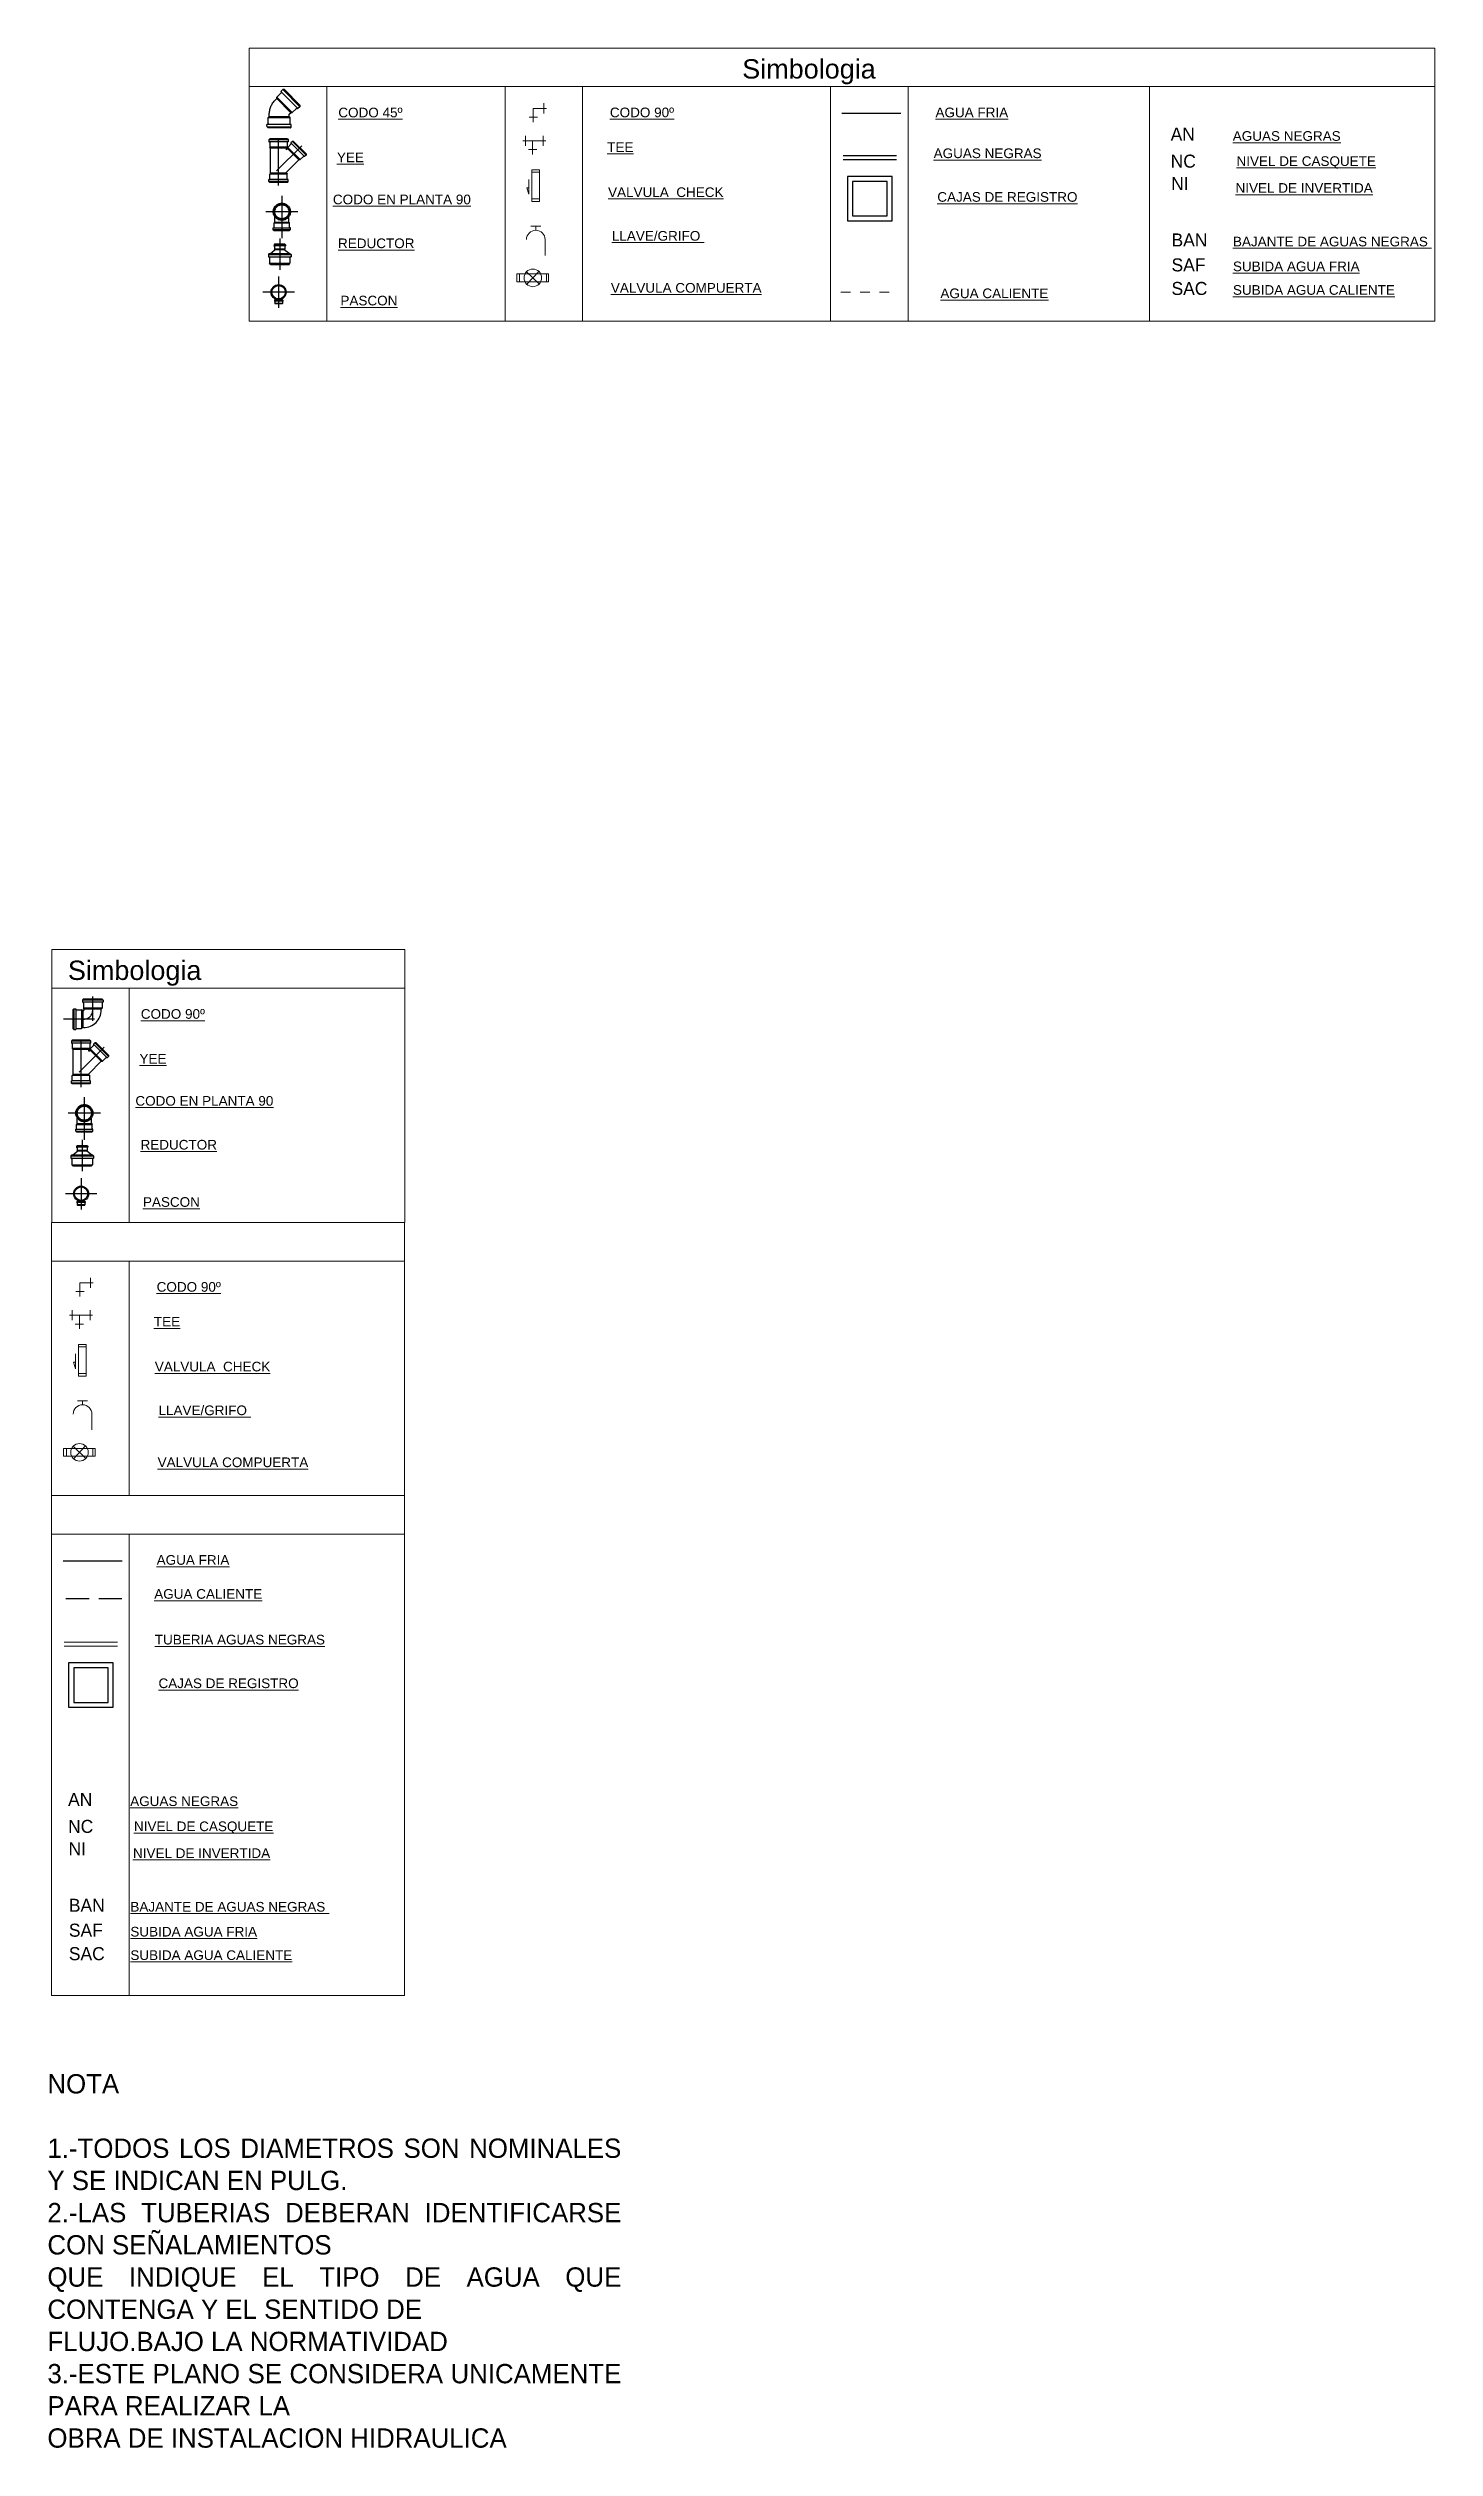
# Model space of a CAD drawing. Header units: millimetres. Extents: x -9559 to 23034, y -7226 to 22400.
# Drawn here: x 343.47 to 357.83, y 21.33 to 46.18 of the extents above; entities that cross this region are included whole.
import ezdxf

# ---------------------------------------------------------------- set-up
doc = ezdxf.new("R2010")
doc.units = ezdxf.units.MM
doc.header["$LTSCALE"] = 0.02
for name, pattern in [('ACAD_ISO02W100', [15, 12, -3]), ('ACAD_ISO05W100', [33, 24, -3, 0, -3, 0, -3]), ('CONTINUA', [0]), ('DASHED2', [0.375, 0.25, -0.125])]:
    doc.linetypes.add(name, pattern=pattern)
for name, color, linetype, lineweight in [('A-CANCELERIA', 161, 'Continuous', 20), ('G-ANNO-TEXT', 250, 'Continuous', 9), ('IH-AGUA CALIENTE', 12, 'DASHED2', 5), ('IH-AGUAS NEGRAS', 150, 'Continuous', 30), ('IH-LLAVES O VALVULAS', 190, 'Continuous', 25), ('IH-textos', 250, 'Continuous', 18), ('IH-TUBERIA', 150, 'ACAD_ISO05W100', 25), ('TT-Terreno', 250, 'Continuous', 40)]:
    doc.layers.add(name, color=color, linetype=linetype, lineweight=lineweight)
doc.layers.add('IH-A.NEGRAS', color=22, linetype='Continuous')
doc.styles.add('COTAS', font='arial.ttf')
doc.styles.add('CUADROS', font='arial.ttf')
doc.styles.get("Standard").update_dxf_attribs({"font": 'GOTHIC.TTF'})

msp = doc.modelspace()

# ---------------------------------------------------------------- texts
for s, p in [('AN', (355.089, 45.219)), ('NC', (355.089, 44.94)), ('NI', (355.094, 44.708)), ('BAN', (355.098, 44.124)), ('SAF', (355.098, 43.866)), ('SAC', (355.098, 43.622)), ('AN', (343.673, 27.978)), ('NC', (343.673, 27.699)), ('NI', (343.678, 27.467)), ('BAN', (343.681, 26.882)), ('SAF', (343.681, 26.624)), ('SAC', (343.681, 26.381))]:
    msp.add_text(s, height=0.1351).set_placement(p)
at = {"char_height": 0.2, "attachment_point": 1, "style": 'CUADROS'}
for insert in [(350.653, 46.063), (343.671, 36.73)]:
    msp.add_mtext_dynamic_manual_height_columns('Simbologia', width=2.66423, gutter_width=12.5, heights=[0], dxfattribs=dict(at, insert=insert))
at = {"layer": 'G-ANNO-TEXT', "insert": (343.459, 25.201), "char_height": 0.2, "width": 5.92419, "attachment_point": 1}
msp.add_mtext('\\pxqj;NOTA\\P\\P1.-TODOS LOS DIAMETROS SON NOMINALES Y SE INDICAN EN PULG.\\P2.-LAS TUBERIAS DEBERAN IDENTIFICARSE CON SEÑALAMIENTOS\\PQUE INDIQUE EL TIPO DE AGUA QUE CONTENGA Y EL SENTIDO DE\\PFLUJO.BAJO LA NORMATIVIDAD\\P3.-ESTE PLANO SE CONSIDERA UNICAMENTE PARA REALIZAR LA\\POBRA DE INSTALACION HIDRAULICA', dxfattribs=at)
at = {"layer": 'IH-textos', "style": 'COTAS'}
for s, p in [('%%UCODO 45º', (346.471, 45.461)), ('%%UCODO 90º', (349.283, 45.462)), ('%%UAGUA FRIA', (352.654, 45.462)), ('%%UAGUAS NEGRAS', (355.732, 45.218)), ('%%UYEE', (346.457, 44.997)), ('%%UTEE', (349.255, 45.102)), ('%%UAGUAS NEGRAS', (352.635, 45.039)), ('%%UNIVEL DE CASQUETE', (355.771, 44.958)), ('%%UVALVULA  CHECK', (349.264, 44.636)), ('%%UNIVEL DE INVERTIDA', (355.761, 44.68)), ('%%UCODO EN PLANTA 90', (346.415, 44.561)), ('%%UCAJAS DE REGISTRO', (352.673, 44.587)), ('%%ULLAVE/GRIFO ', (349.303, 44.184)), ('%%UREDUCTOR', (346.468, 44.107)), ('%%UBAJANTE DE AGUAS NEGRAS ', (355.734, 44.125)), ('%%UVALVULA COMPUERTA', (349.293, 43.646)), ('%%USUBIDA AGUA FRIA', (355.734, 43.868)), ('%%UPASCON', (346.493, 43.514)), ('%%UAGUA CALIENTE', (352.705, 43.589)), ('%%USUBIDA AGUA CALIENTE', (355.734, 43.624)), ('%%UCODO 90º', (344.426, 36.128)), ('%%UYEE', (344.412, 35.664)), ('%%UCODO EN PLANTA 90', (344.37, 35.228)), ('%%UREDUCTOR', (344.423, 34.774)), ('%%UPASCON', (344.448, 34.181)), ('%%UCODO 90º', (344.59, 33.302)), ('%%UTEE', (344.561, 32.942)), ('%%UVALVULA  CHECK', (344.571, 32.477)), ('%%ULLAVE/GRIFO ', (344.609, 32.024)), ('%%UVALVULA COMPUERTA', (344.6, 31.486)), ('%%UAGUA FRIA', (344.59, 30.475)), ('%%UAGUA CALIENTE', (344.565, 30.123)), ('%%UTUBERIA AGUAS NEGRAS', (344.571, 29.65)), ('%%UCAJAS DE REGISTRO', (344.609, 29.198)), ('%%UAGUAS NEGRAS', (344.316, 27.977)), ('%%UNIVEL DE CASQUETE', (344.355, 27.717)), ('%%UNIVEL DE INVERTIDA', (344.345, 27.439)), ('%%UBAJANTE DE AGUAS NEGRAS ', (344.318, 26.884)), ('%%USUBIDA AGUA FRIA', (344.318, 26.626)), ('%%USUBIDA AGUA CALIENTE', (344.318, 26.383))]:
    msp.add_text(s, height=0.1, dxfattribs=at).set_placement(p)

# ---------------------------------------------------------------- blocks, each defined once
blk = doc.blocks.new('Y de 4 con salida de 4')
at = {"layer": 'IH-TUBERIA'}
for p, q in [((1629.019, 529.873), (1629.013, 529.867)), ((1629.137, 529.867), (1629.013, 529.867)), ((1629.013, 529.867), (1629.013, 529.854)), ((1629.137, 529.854), (1629.013, 529.854)), ((1629.013, 529.854), (1629.014, 529.854)), ((1629.132, 529.873), (1629.019, 529.873)), ((1629.019, 529.849), (1629.019, 529.819)), ((1629.131, 529.819), (1629.019, 529.819)), ((1629.024, 529.813), (1629.019, 529.819)), ((1629.024, 529.653), (1629.024, 529.813)), ((1629.126, 529.813), (1629.024, 529.813)), ((1629.126, 529.813), (1629.131, 529.819)), ((1629.126, 529.803), (1629.126, 529.813)), ((1629.126, 529.803), (1629.133, 529.81)), ((1629.131, 529.849), (1629.131, 529.819)), ((1629.132, 529.873), (1629.137, 529.867)), ((1629.133, 529.81), (1629.134, 529.818)), ((1629.205, 529.738), (1629.133, 529.81)), ((1629.155, 529.839), (1629.134, 529.818)), ((1629.214, 529.739), (1629.134, 529.818)), ((1629.137, 529.854), (1629.136, 529.854)), ((1629.137, 529.867), (1629.137, 529.854)), ((1629.164, 529.856), (1629.155, 529.847)), ((1629.243, 529.759), (1629.155, 529.847)), ((1629.155, 529.847), (1629.155, 529.846)), ((1629.252, 529.768), (1629.164, 529.856)), ((1629.172, 529.856), (1629.164, 529.856)), ((1629.252, 529.776), (1629.172, 529.856)), ((1629.252, 529.768), (1629.243, 529.759)), ((1629.252, 529.776), (1629.252, 529.768)), ((1629.137, 529.611), (1629.013, 529.611)), ((1629.013, 529.611), (1629.014, 529.611)), ((1629.013, 529.598), (1629.013, 529.611)), ((1629.024, 529.653), (1629.019, 529.646)), ((1629.131, 529.646), (1629.019, 529.646)), ((1629.019, 529.616), (1629.019, 529.646)), ((1629.126, 529.653), (1629.024, 529.653)), ((1629.126, 529.658), (1629.205, 529.738)), ((1629.126, 529.653), (1629.126, 529.658)), ((1629.126, 529.653), (1629.131, 529.646)), ((1629.131, 529.616), (1629.131, 529.646)), ((1629.137, 529.611), (1629.136, 529.611)), ((1629.137, 529.598), (1629.137, 529.611)), ((1629.205, 529.738), (1629.214, 529.739)), ((1629.235, 529.76), (1629.214, 529.739)), ((1629.243, 529.759), (1629.242, 529.76)), ((1629.137, 529.598), (1629.013, 529.598)), ((1629.019, 529.593), (1629.013, 529.598)), ((1629.132, 529.593), (1629.019, 529.593)), ((1629.132, 529.593), (1629.137, 529.598))]:
    blk.add_line(p, q, dxfattribs=at)
for centre, start, end in [((1629.014, 529.849), 0, 90), ((1629.136, 529.849), 90, 180), ((1629.152, 529.843), 315, 45), ((1629.014, 529.616), 270, 360), ((1629.136, 529.616), 180, 270), ((1629.238, 529.756), 45, 135)]:
    blk.add_arc(centre, 0.005, start, end, dxfattribs=at)
blk = doc.blocks.new('Codo de 90 (2)')
at = {"layer": 'IH-TUBERIA'}
for p, q in [((1628.398, 528.657), (1628.393, 528.651)), ((1628.398, 528.657), (1628.398, 528.696)), ((1628.398, 528.657), (1628.5, 528.657)), ((1628.5, 528.657), (1628.5, 528.696)), ((1628.5, 528.657), (1628.505, 528.651)), ((1628.387, 528.616), (1628.511, 528.616)), ((1628.387, 528.603), (1628.387, 528.616)), ((1628.387, 528.616), (1628.388, 528.616)), ((1628.387, 528.603), (1628.511, 528.603)), ((1628.392, 528.597), (1628.387, 528.603)), ((1628.392, 528.597), (1628.505, 528.597)), ((1628.393, 528.621), (1628.393, 528.651)), ((1628.393, 528.651), (1628.505, 528.651)), ((1628.505, 528.621), (1628.505, 528.651)), ((1628.505, 528.597), (1628.511, 528.603)), ((1628.511, 528.616), (1628.51, 528.616)), ((1628.511, 528.603), (1628.511, 528.616))]:
    blk.add_line(p, q, dxfattribs=at)
for radius in [0.0621, 0.0563, 0.051]:
    blk.add_circle((1628.449, 528.732), radius, dxfattribs=at)
for centre, start, end in [((1628.388, 528.621), 270, 360), ((1628.51, 528.621), 180, 270)]:
    blk.add_arc(centre, 0.005, start, end, dxfattribs=at)
blk = doc.blocks.new('Reductor de 4 a 2')
at = {"layer": 'IH-TUBERIA'}
for p, q in [((1633.494, 529.653), (1633.489, 529.647)), ((1633.489, 529.647), (1633.613, 529.647)), ((1633.489, 529.647), (1633.489, 529.634)), ((1633.489, 529.634), (1633.613, 529.634)), ((1633.489, 529.634), (1633.49, 529.634)), ((1633.494, 529.653), (1633.607, 529.653)), ((1633.495, 529.629), (1633.495, 529.599)), ((1633.5, 529.653), (1633.525, 529.673)), ((1633.523, 529.703), (1633.52, 529.7)), ((1633.582, 529.7), (1633.52, 529.7)), ((1633.52, 529.7), (1633.52, 529.694)), ((1633.582, 529.694), (1633.52, 529.694)), ((1633.52, 529.694), (1633.52, 529.694)), ((1633.579, 529.703), (1633.523, 529.703)), ((1633.523, 529.691), (1633.523, 529.676)), ((1633.579, 529.676), (1633.523, 529.676)), ((1633.525, 529.673), (1633.523, 529.676)), ((1633.576, 529.673), (1633.525, 529.673)), ((1633.576, 529.673), (1633.579, 529.676)), ((1633.602, 529.653), (1633.576, 529.673)), ((1633.579, 529.703), (1633.582, 529.7)), ((1633.579, 529.691), (1633.579, 529.676)), ((1633.582, 529.694), (1633.581, 529.694)), ((1633.582, 529.7), (1633.582, 529.694)), ((1633.607, 529.653), (1633.613, 529.647)), ((1633.607, 529.629), (1633.607, 529.599)), ((1633.613, 529.634), (1633.612, 529.634)), ((1633.613, 529.647), (1633.613, 529.634)), ((1633.495, 529.599), (1633.607, 529.599)), ((1633.5, 529.593), (1633.495, 529.599)), ((1633.5, 529.593), (1633.602, 529.593)), ((1633.602, 529.593), (1633.607, 529.599))]:
    blk.add_line(p, q, dxfattribs=at)
for centre, radius, start, end in [((1633.49, 529.629), 0.005, 0, 90), ((1633.52, 529.691), 0.0025, 0, 90), ((1633.581, 529.691), 0.0025, 90, 180), ((1633.612, 529.629), 0.005, 90, 180)]:
    blk.add_arc(centre, radius, start, end, dxfattribs=at)
blk = doc.blocks.new('COLADERA SALIDA 2')
at = {"layer": 'IH-TUBERIA'}
for p, q in [((3.375, 5.788), (3.367, 5.779)), ((3.546, 5.779), (3.367, 5.779)), ((3.367, 5.779), (3.367, 5.761)), ((3.546, 5.761), (3.367, 5.761)), ((3.367, 5.761), (3.368, 5.761)), ((3.537, 5.788), (3.375, 5.788)), ((3.375, 5.754), (3.375, 5.711)), ((3.537, 5.711), (3.375, 5.711)), ((3.383, 5.701), (3.375, 5.711)), ((3.383, 5.788), (3.383, 5.807)), ((3.53, 5.701), (3.383, 5.701)), ((3.53, 5.788), (3.53, 5.807)), ((3.53, 5.701), (3.537, 5.711)), ((3.537, 5.788), (3.546, 5.779)), ((3.537, 5.754), (3.537, 5.711)), ((3.546, 5.761), (3.544, 5.761)), ((3.546, 5.779), (3.546, 5.761))]:
    blk.add_line(p, q, dxfattribs=at)
at = {"layer": 'IH-TUBERIA', "linetype": 'CONTINUA'}
for radius in [0.162, 0.144]:
    blk.add_circle((3.456, 5.952), radius, dxfattribs=at)
at = {"layer": 'IH-TUBERIA'}
for centre, start, end in [((3.368, 5.754), 0, 90), ((3.544, 5.754), 90, 180)]:
    blk.add_arc(centre, 0.0072, start, end, dxfattribs=at)
blk = doc.blocks.new('Codo 135')
at = {"layer": 'IH-TUBERIA'}
for p, q in [((1628.392, 529.772), (1628.387, 529.766)), ((1628.511, 529.766), (1628.387, 529.766)), ((1628.387, 529.766), (1628.387, 529.753)), ((1628.511, 529.753), (1628.387, 529.753)), ((1628.387, 529.753), (1628.388, 529.753)), ((1628.505, 529.772), (1628.392, 529.772)), ((1628.393, 529.748), (1628.393, 529.718)), ((1628.505, 529.772), (1628.511, 529.766)), ((1628.505, 529.748), (1628.505, 529.718)), ((1628.511, 529.753), (1628.51, 529.753)), ((1628.511, 529.766), (1628.511, 529.753)), ((1628.344, 529.662), (1628.353, 529.671)), ((1628.344, 529.662), (1628.432, 529.575)), ((1628.344, 529.654), (1628.344, 529.662)), ((1628.344, 529.654), (1628.424, 529.575)), ((1628.353, 529.671), (1628.441, 529.583)), ((1628.353, 529.671), (1628.353, 529.671)), ((1628.361, 529.671), (1628.382, 529.692)), ((1628.39, 529.693), (1628.382, 529.692)), ((1628.461, 529.612), (1628.382, 529.692)), ((1628.39, 529.693), (1628.396, 529.699)), ((1628.462, 529.621), (1628.39, 529.693)), ((1628.505, 529.718), (1628.393, 529.718)), ((1628.398, 529.712), (1628.393, 529.718)), ((1628.5, 529.712), (1628.398, 529.712)), ((1628.398, 529.703), (1628.398, 529.712)), ((1628.462, 529.621), (1628.461, 529.612)), ((1628.462, 529.621), (1628.469, 529.627)), ((1628.5, 529.712), (1628.505, 529.718)), ((1628.5, 529.703), (1628.5, 529.712)), ((1628.424, 529.575), (1628.432, 529.575)), ((1628.432, 529.575), (1628.441, 529.583)), ((1628.44, 529.591), (1628.461, 529.612)), ((1628.441, 529.583), (1628.44, 529.584))]:
    blk.add_line(p, q, dxfattribs=at)
for centre, radius, start, end in [((1628.388, 529.748), 0.005, 0, 90), ((1628.51, 529.748), 0.005, 90, 180), ((1628.357, 529.674), 0.005, 225, 315), ((1628.393, 529.703), 0.005, 315, 0), ((1628.393, 529.703), 0.107, 315, 0), ((1628.443, 529.588), 0.005, 135, 225)]:
    blk.add_arc(centre, radius, start, end, dxfattribs=at)
blk = doc.blocks.new('Codo 90')
at = {"layer": 'IH-TUBERIA', "color": 0}
for p, q in [((1628.392, 529.326), (1628.387, 529.32)), ((1628.511, 529.32), (1628.387, 529.32)), ((1628.387, 529.32), (1628.387, 529.307)), ((1628.511, 529.307), (1628.387, 529.307)), ((1628.387, 529.307), (1628.388, 529.307)), ((1628.505, 529.326), (1628.392, 529.326)), ((1628.393, 529.302), (1628.393, 529.272)), ((1628.505, 529.326), (1628.511, 529.32)), ((1628.505, 529.302), (1628.505, 529.272)), ((1628.511, 529.307), (1628.51, 529.307)), ((1628.511, 529.32), (1628.511, 529.307)), ((1628.329, 529.262), (1628.335, 529.268)), ((1628.329, 529.262), (1628.329, 529.149)), ((1628.335, 529.268), (1628.335, 529.143)), ((1628.335, 529.268), (1628.347, 529.268)), ((1628.347, 529.268), (1628.347, 529.143)), ((1628.347, 529.268), (1628.347, 529.267)), ((1628.352, 529.262), (1628.382, 529.262)), ((1628.382, 529.262), (1628.382, 529.149)), ((1628.389, 529.257), (1628.382, 529.262)), ((1628.389, 529.257), (1628.389, 529.155)), ((1628.393, 529.257), (1628.389, 529.257)), ((1628.505, 529.272), (1628.393, 529.272)), ((1628.398, 529.266), (1628.393, 529.272)), ((1628.5, 529.266), (1628.398, 529.266)), ((1628.398, 529.262), (1628.398, 529.266)), ((1628.5, 529.266), (1628.505, 529.272)), ((1628.5, 529.262), (1628.5, 529.266)), ((1628.329, 529.149), (1628.335, 529.143)), ((1628.335, 529.143), (1628.347, 529.143)), ((1628.347, 529.143), (1628.347, 529.144)), ((1628.352, 529.149), (1628.382, 529.149)), ((1628.389, 529.155), (1628.382, 529.149)), ((1628.393, 529.155), (1628.389, 529.155))]:
    blk.add_line(p, q, dxfattribs=at)
for centre, radius, start, end in [((1628.388, 529.302), 0.005, 0, 90), ((1628.51, 529.302), 0.005, 90, 180), ((1628.352, 529.267), 0.005, 180, 270), ((1628.393, 529.262), 0.107, 270, 0), ((1628.393, 529.262), 0.005, 270, 0), ((1628.352, 529.144), 0.005, 90, 180)]:
    blk.add_arc(centre, radius, start, end, dxfattribs=at)
blk = doc.blocks.new('Family - ___-505089-Site')
at = {"layer": 'TT-Terreno'}
for p, q in [((-9581.705, 8942.951), (2255.114, 12635.963)), ((2255.114, 12635.963), (7318.335, -3439.295)), ((-4757.34, -7242.769), (-9581.705, 8942.951)), ((7318.335, -3439.295), (-4757.34, -7242.769))]:
    blk.add_line(p, q, dxfattribs=at)

# ---------------------------------------------------------------- linework, layer by layer
at = {"layer": 'A-CANCELERIA'}
for p, q in [((344.185, 29.672), (343.633, 29.672)), ((344.185, 29.632), (343.633, 29.632))]:
    msp.add_line(p, q, dxfattribs=at)
at = {"layer": 'IH-A.NEGRAS'}
for p, q in [((352.249, 45.062), (351.697, 45.062)), ((352.249, 45.022), (351.697, 45.022))]:
    msp.add_line(p, q, dxfattribs=at)
at = {"layer": 'IH-A.NEGRAS', "color": 4}
msp.add_line((343.621, 30.516), (344.233, 30.516), dxfattribs=at)
at = {"layer": 'IH-A.NEGRAS', "color": 1, "linetype": 'ACAD_ISO02W100'}
msp.add_line((343.651, 30.125), (344.263, 30.125), dxfattribs=at)
at = {"layer": 'IH-AGUA CALIENTE'}
msp.add_line((351.673, 43.651), (352.241, 43.651), dxfattribs=at)
at = {"layer": 'IH-AGUAS NEGRAS', "color": 18, "true_color": 0x000000}
for points in [[(352.205, 44.849), (351.744, 44.849), (351.744, 44.389), (352.205, 44.389)], [(352.153, 44.798), (351.795, 44.798), (351.795, 44.44), (352.153, 44.44)]]:
    msp.add_lwpolyline(points, close=True, dxfattribs=at)
at = {"layer": 'IH-AGUAS NEGRAS'}
for points in [[(344.14, 29.46), (343.679, 29.46), (343.679, 28.999), (344.14, 28.999)], [(344.089, 29.409), (343.731, 29.409), (343.731, 29.05), (344.089, 29.05)]]:
    msp.add_lwpolyline(points, close=True, dxfattribs=at)
at = {"layer": 'IH-LLAVES O VALVULAS'}
msp.add_line((351.685, 45.503), (352.297, 45.503), dxfattribs=at)
at = {"layer": 'IH-textos'}
for p, q in [((345.549, 46.179), (357.826, 46.179)), ((345.549, 46.179), (345.549, 43.352)), ((357.826, 46.179), (357.826, 43.352)), ((345.549, 45.779), (349.204, 45.779)), ((346.352, 43.352), (346.352, 45.779)), ((348.197, 45.779), (348.197, 43.352)), ((348.197, 45.779), (348.197, 43.352)), ((348.999, 43.352), (348.999, 45.779)), ((349.204, 45.779), (352.858, 45.779)), ((349.204, 45.779), (352.858, 45.779)), ((351.567, 45.779), (351.567, 43.352)), ((351.567, 45.779), (351.567, 43.808)), ((352.37, 43.352), (352.37, 45.779)), ((352.858, 45.779), (356.512, 45.779)), ((352.858, 45.779), (357.826, 45.779)), ((354.871, 45.779), (354.871, 43.352)), ((348.626, 45.554), (348.49, 45.554)), ((348.49, 45.554), (348.49, 45.412)), ((348.6, 45.607), (348.6, 45.501)), ((348.41, 45.271), (348.41, 45.166)), ((348.532, 45.462), (348.447, 45.462)), ((348.593, 45.271), (348.593, 45.166)), ((348.483, 45.219), (348.382, 45.219)), ((348.526, 45.127), (348.44, 45.127)), ((348.62, 45.219), (348.483, 45.219)), ((348.483, 45.219), (348.483, 45.077)), ((348.444, 44.665), (348.423, 44.732)), ((348.423, 44.732), (348.444, 44.732)), ((348.444, 44.819), (348.444, 44.665)), ((348.555, 44.917), (348.474, 44.917)), ((348.474, 44.589), (348.474, 44.917)), ((348.555, 44.893), (348.474, 44.893)), ((348.555, 44.589), (348.555, 44.917)), ((348.555, 44.616), (348.474, 44.616)), ((348.555, 44.589), (348.474, 44.589)), ((348.567, 44.333), (348.466, 44.333)), ((348.516, 44.292), (348.516, 44.333)), ((348.613, 44.195), (348.613, 44.032)), ((348.321, 43.759), (348.321, 43.84)), ((348.321, 43.84), (348.648, 43.84)), ((348.321, 43.759), (348.648, 43.759)), ((348.348, 43.759), (348.348, 43.84)), ((348.551, 43.736), (348.418, 43.862)), ((348.547, 43.865), (348.422, 43.733)), ((348.625, 43.759), (348.625, 43.84)), ((348.648, 43.759), (348.648, 43.84)), ((345.549, 43.352), (357.826, 43.352)), ((343.504, 36.846), (347.159, 36.846)), ((343.504, 36.846), (343.504, 34.019)), ((347.159, 36.846), (347.159, 34.019)), ((343.504, 36.446), (347.159, 36.446)), ((344.307, 34.019), (344.307, 36.446)), ((343.503, 34.019), (347.158, 34.019)), ((343.503, 34.019), (343.503, 31.192)), ((347.158, 34.019), (347.158, 31.192)), ((343.503, 33.619), (347.158, 33.619)), ((344.305, 31.192), (344.305, 33.619)), ((343.839, 33.303), (343.754, 33.303)), ((343.933, 33.394), (343.796, 33.394)), ((343.796, 33.394), (343.796, 33.252)), ((343.906, 33.447), (343.906, 33.341)), ((343.79, 33.059), (343.688, 33.059)), ((343.717, 33.112), (343.717, 33.006)), ((343.926, 33.059), (343.79, 33.059)), ((343.79, 33.059), (343.79, 32.917)), ((343.9, 33.112), (343.9, 33.006)), ((343.832, 32.967), (343.747, 32.967)), ((343.751, 32.505), (343.729, 32.572)), ((343.729, 32.572), (343.751, 32.572)), ((343.751, 32.659), (343.751, 32.505)), ((343.861, 32.757), (343.78, 32.757)), ((343.78, 32.429), (343.78, 32.757)), ((343.861, 32.733), (343.78, 32.733)), ((343.861, 32.429), (343.861, 32.757)), ((343.861, 32.456), (343.78, 32.456)), ((343.861, 32.429), (343.78, 32.429)), ((343.873, 32.173), (343.772, 32.173)), ((343.823, 32.132), (343.823, 32.173)), ((343.92, 32.035), (343.92, 31.872)), ((343.627, 31.599), (343.627, 31.68)), ((343.627, 31.68), (343.955, 31.68)), ((343.627, 31.599), (343.955, 31.599)), ((343.655, 31.599), (343.655, 31.68)), ((343.857, 31.576), (343.725, 31.702)), ((343.854, 31.705), (343.728, 31.573)), ((343.931, 31.599), (343.931, 31.68)), ((343.955, 31.599), (343.955, 31.68)), ((343.503, 31.192), (347.158, 31.192)), ((343.503, 31.192), (343.503, 26.015)), ((347.158, 31.192), (347.158, 26.015)), ((343.503, 30.792), (347.158, 30.792)), ((344.305, 26.015), (344.305, 30.792)), ((343.503, 26.015), (347.158, 26.015))]:
    msp.add_line(p, q, dxfattribs=at)
for centre in [(348.485, 43.799), (343.791, 31.639)]:
    msp.add_circle(centre, 0.0912, dxfattribs=at)
for centre in [(348.516, 44.195), (343.823, 32.035)]:
    msp.add_arc(centre, 0.0968, 0, 180, dxfattribs=at)
at = {"layer": 'IH-TUBERIA'}
for p, q in [((345.852, 44.754), (345.852, 45.31)), ((345.832, 44.908), (346.092, 45.167)), ((346.053, 44.483), (345.719, 44.483)), ((345.886, 44.65), (345.886, 44.209)), ((345.864, 44.207), (345.864, 43.884)), ((345.853, 43.813), (345.853, 43.488)), ((346.016, 43.65), (345.691, 43.65)), ((343.929, 36.107), (343.929, 36.36)), ((343.946, 36.124), (343.624, 36.124)), ((343.787, 35.575), (344.047, 35.834)), ((343.807, 35.421), (343.807, 35.977)), ((343.841, 35.317), (343.841, 34.876)), ((344.008, 35.15), (343.674, 35.15)), ((343.819, 34.874), (343.819, 34.551)), ((343.971, 34.317), (343.646, 34.317)), ((343.808, 34.479), (343.808, 34.155))]:
    msp.add_line(p, q, dxfattribs=at)
msp.add_arc((343.832, 36.221), 0.097, 270, 0, dxfattribs=at)

# ---------------------------------------------------------------- block references
at = {"layer": 'IH-TUBERIA', "xscale": -2.018423755845928, "yscale": 2.018423755845928, "zscale": 2.018423755845928, "rotation": 314.6263382238294}
msp.add_blockref('Codo 135', (1893.947, -3044.795), dxfattribs=at)
at = {"layer": 'IH-TUBERIA'}
for name, p, xscale, yscale, zscale in [('Y de 4 con salida de 4', (-2278.15, -808.244), 1.610731207417556, 1.610731207417556, 1.610731207417556), ('Codo de 90 (2)', (-1983.328, -711.776), 1.430326757838318, 1.430326757838318, 1.430326757838318), ('Reductor de 4 a 2', (-2745.965, -958.424), 1.892704450850509, 1.892704450850509, 1.892704450850509), ('COLADERA SALIDA 2', (344.185, 40.778), 0.4825579392743223, 0.4825579392743223, 0.4825579392743223), ('Codo 90', (-2477.074, -880.632), 1.732324817067354, 1.732324817067354, 1.732324817067354), ('Y de 4 con salida de 4', (-2280.195, -817.577), 1.610731207417556, 1.610731207417556, 1.610731207417556), ('Codo de 90 (2)', (-1985.373, -721.109), 1.430326757838318, 1.430326757838318, 1.430326757838318), ('Reductor de 4 a 2', (-2748.01, -967.757), 1.892704450850509, 1.892704450850509, 1.892704450850509), ('COLADERA SALIDA 2', (342.14, 31.445), 0.4825579392743223, 0.4825579392743223, 0.4825579392743223)]:
    msp.add_blockref(name, p, dxfattribs=dict(at, xscale=xscale, yscale=yscale, zscale=zscale))
at = {"layer": 'TT-Terreno'}
msp.add_blockref('Family - ___-505089-Site', (22.827, 16.378), dxfattribs=at)

msp.set_redraw_order([(e.dxf.handle, doc.entitydb.next_handle()) for e in msp.query("TEXT MTEXT ATTDEF DIMENSION ARC_DIMENSION")])  # texts and dimensions are drawn at this point

doc.saveas('drawing.dxf')
